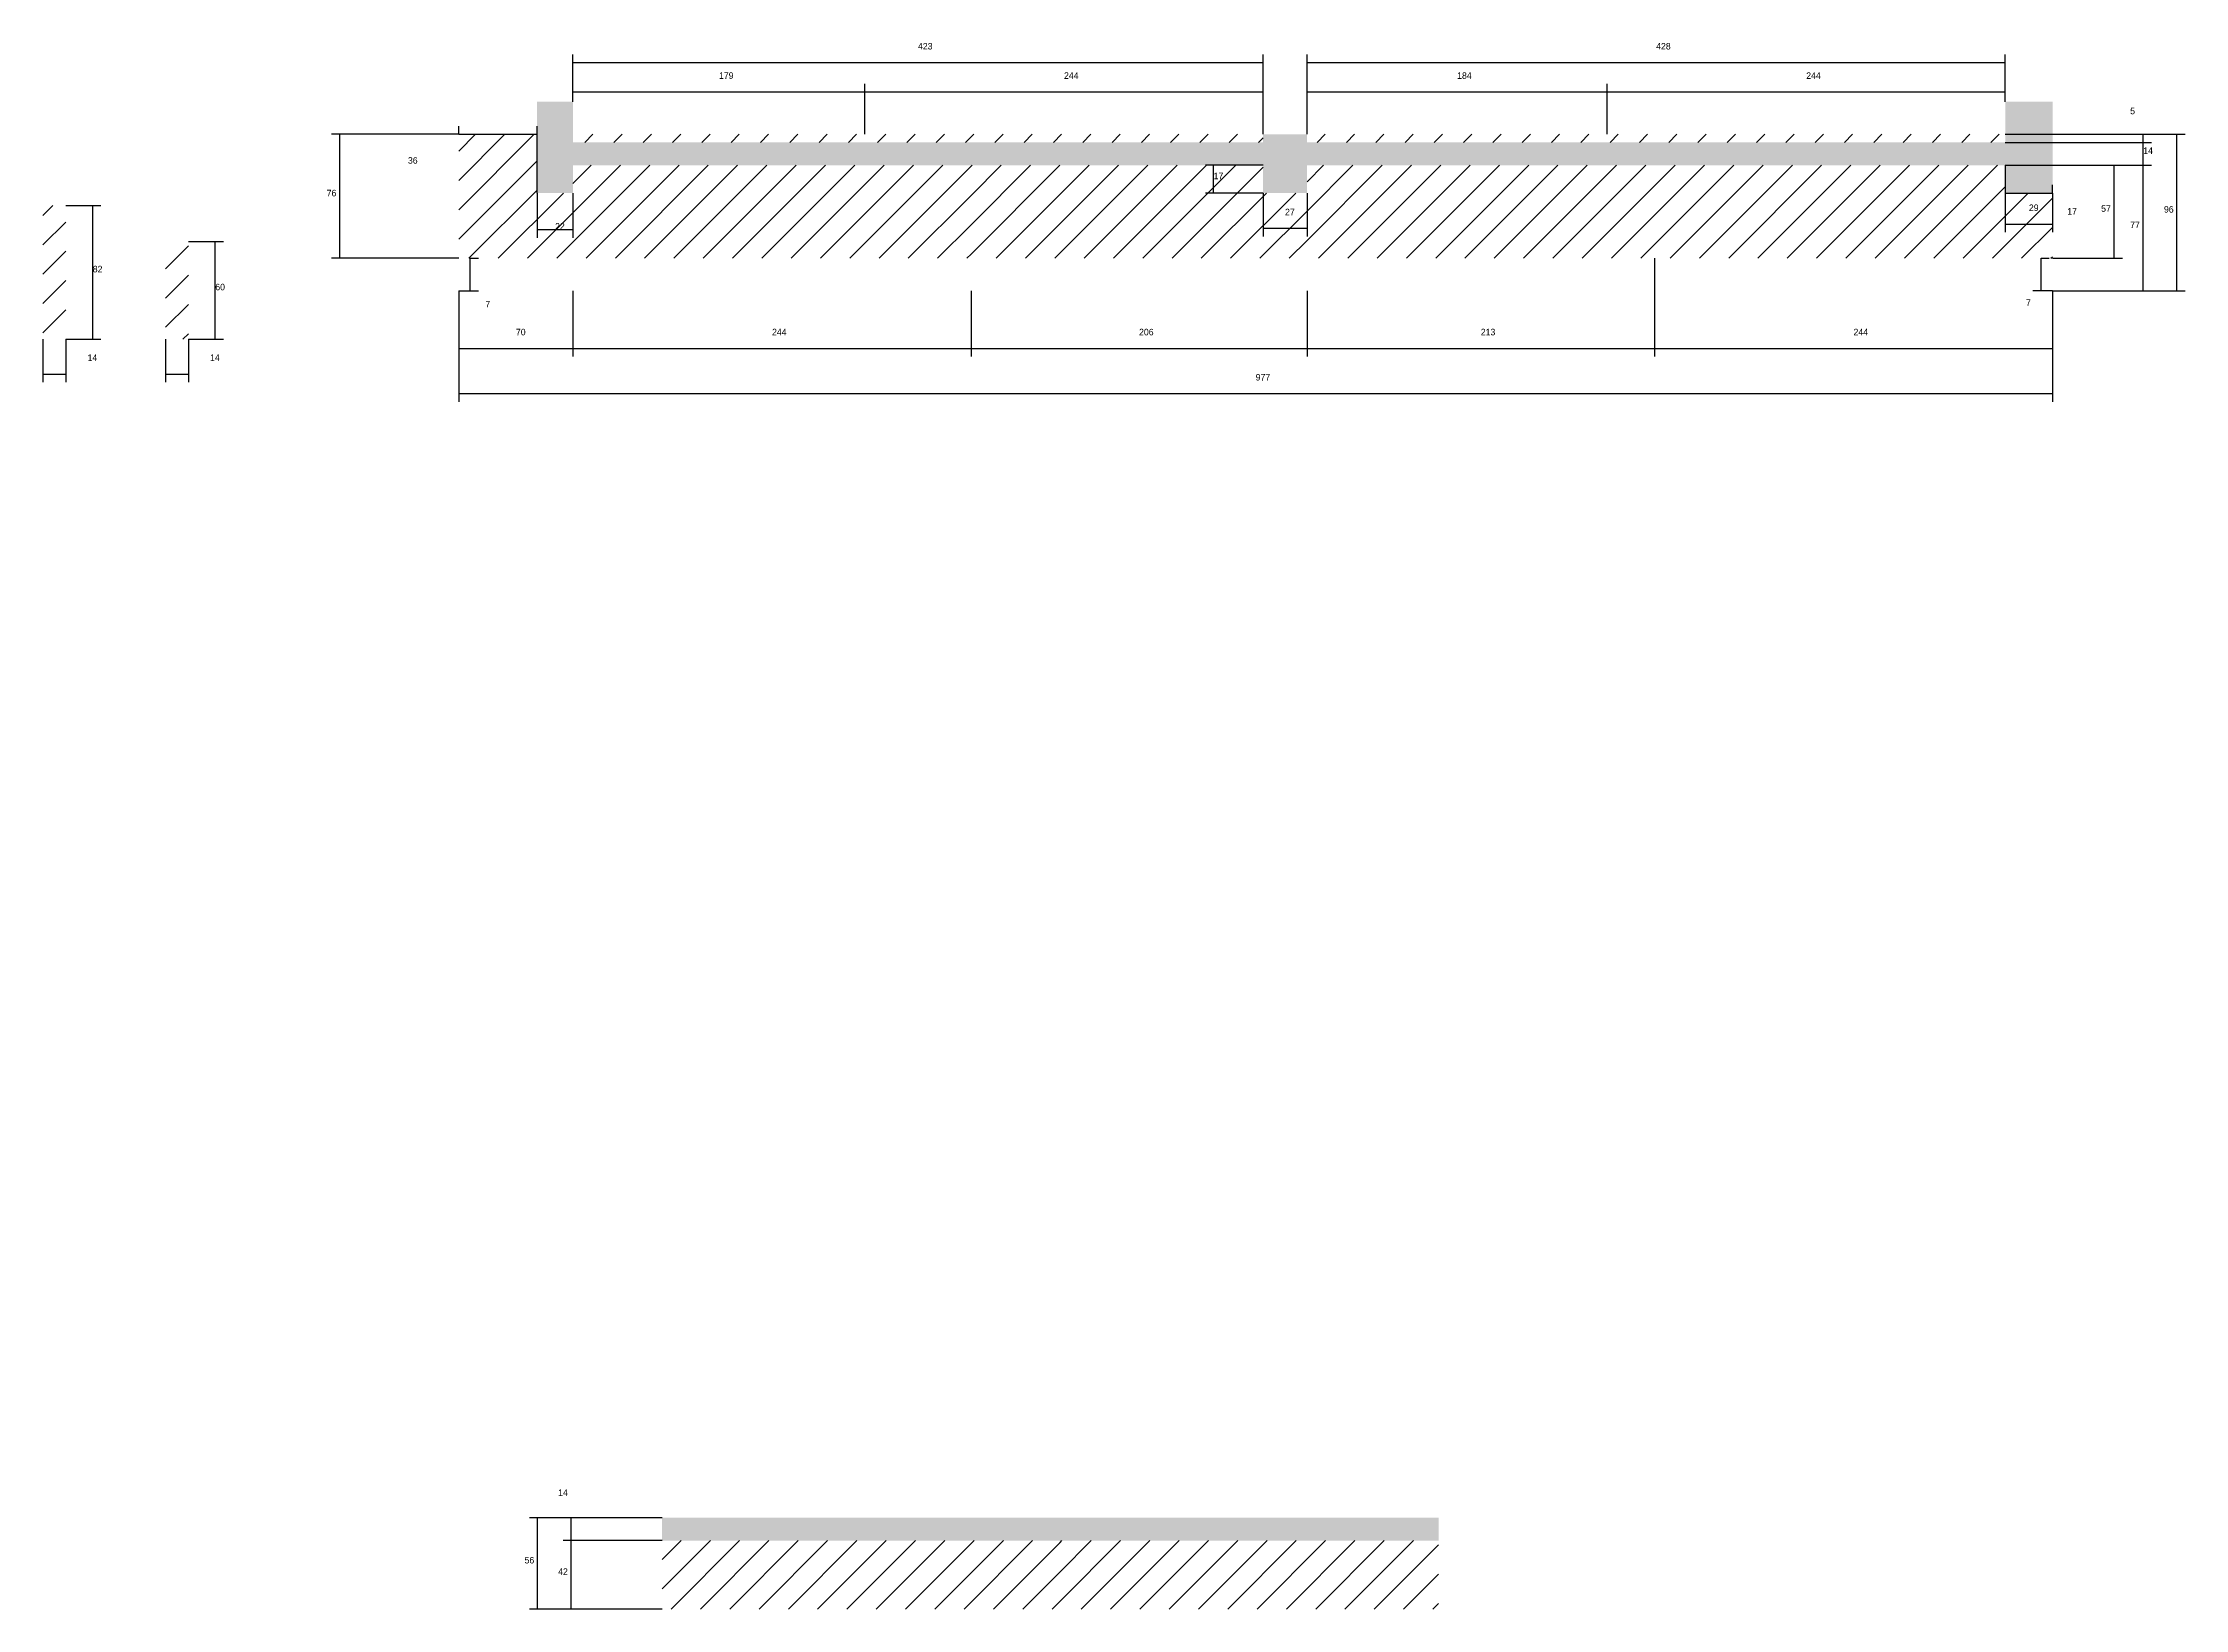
# Model space of a CAD drawing. Header units: metres. Extents: x 3629 to 6273, y -3312 to -2117.
# Drawn here: x 4959 to 6273, y -3312 to -2352 of the extents above; entities that cross this region are included whole.
import ezdxf

# ---------------------------------------------------------------- set-up
doc = ezdxf.new("R2010")
doc.units = ezdxf.units.M
doc.layers.add('COTA', color=2, linetype='Continuous')
doc.layers.add('Hachura', color=8, linetype='Continuous')

msp = doc.modelspace()

# ---------------------------------------------------------------- texts
at = {"layer": 'COTA'}
for s, p in [('423', (5495.9, -2356.5)), ('428', (5948.4, -2356.5)), ('179', (5373.9, -2374.5)), ('244', (5585.4, -2374.5)), ('184', (5826.4, -2374.5)), ('244', (6040.4, -2374.5)), ('5', (6239, -2396.2)), ('36', (5183.2, -2426.5)), ('14', (6247, -2420.5)), ('76', (5133.4, -2446.5)), ('17', (5677.1, -2436)), ('27', (5720.9, -2458.1)), ('29', (6176.9, -2455.5)), ('17', (6200.4, -2457.7)), ('57', (6221.2, -2456)), ('96', (6259.7, -2456.5)), ('22', (5273.4, -2466.9)), ('77', (6239, -2466)), ('82', (4990, -2493.1)), ('60', (5065.1, -2504.1)), ('7', (5230.7, -2514.6)), ('7', (6175.1, -2513.7)), ('70', (5249.4, -2531.7)), ('244', (5406.4, -2531.7)), ('206', (5631.4, -2531.7)), ('213', (5840.9, -2531.7)), ('244', (6069.4, -2531.7)), ('14', (4986.8, -2547.4)), ('14', (5061.9, -2547.4)), ('977', (5702.9, -2559.4)), ('14', (5275.3, -3243)), ('56', (5254.7, -3284.4)), ('42', (5275.3, -3291.4))]:
    msp.add_text(s, height=4, dxfattribs=at).set_placement(p)

# ---------------------------------------------------------------- hatches: boundary and pattern name
at = {"layer": 'COTA'}
h = msp.add_hatch(dxfattribs=at)
h.set_pattern_fill('AR-CONC', scale=0.03)
h.paths.add_polyline_path([(5707.4, -2444.5), (5734.4, -2444.5), (5734.4, -2427.5), (6162.4, -2427.5), (6162.4, -2444.5), (6191.4, -2444.5), (6191.4, -2388.5), (6162.4, -2388.5), (6162.4, -2408.5), (6162.4, -2413.5), (5734.4, -2413.5), (5734.4, -2408.5), (5707.4, -2408.5), (5707.4, -2413.5), (5284.4, -2413.5), (5284.4, -2408.5), (5284.4, -2388.5), (5262.4, -2388.5), (5262.4, -2408.5), (5262.4, -2444.5), (5284.4, -2444.5), (5284.4, -2427.5), (5707.4, -2427.5)])
h = msp.add_hatch(dxfattribs=at)
h.set_pattern_fill('AR-CONC', scale=0.03)
h.paths.add_polyline_path([(5339, -3256.4), (5339, -3270.4), (5815, -3270.4), (5815, -3256.4)])
at = {"layer": 'Hachura'}
h = msp.add_hatch(dxfattribs=at)
h.set_pattern_fill('ANSI31', scale=4)
h.paths.add_polyline_path([(5214.4, -2408.5), (5214.4, -2484.5), (5284.4, -2484.5), (5284.4, -2444.5), (5262.4, -2444.5), (5262.4, -2408.5)])
h = msp.add_hatch(dxfattribs=at)
h.set_pattern_fill('ANSI31', scale=4)
h.paths.add_polyline_path([(5284.4, -2408.5), (5284.4, -2413.5), (5463.4, -2413.5), (5463.4, -2408.5)])
h = msp.add_hatch(dxfattribs=at)
h.set_pattern_fill('ANSI31', scale=4)
h.paths.add_polyline_path([(5463.4, -2408.5), (5463.4, -2413.5), (5707.4, -2413.5), (5707.4, -2408.5)])
h = msp.add_hatch(dxfattribs=at)
h.set_pattern_fill('ANSI31', scale=4)
h.paths.add_polyline_path([(5734.4, -2408.5), (5734.4, -2413.5), (5918.4, -2413.5), (5918.4, -2408.5)])
h = msp.add_hatch(dxfattribs=at)
h.set_pattern_fill('ANSI31', scale=4)
h.paths.add_polyline_path([(5918.4, -2408.5), (5918.4, -2413.5), (6162.4, -2413.5), (6162.4, -2408.5)])
h = msp.add_hatch(dxfattribs=at)
h.set_pattern_fill('ANSI31', scale=4)
h.paths.add_polyline_path([(5528.4, -2484.5), (5528.4, -2427.5), (5284.4, -2427.5), (5284.4, -2444.5), (5284.4, -2484.5)])
h = msp.add_hatch(dxfattribs=at)
h.set_pattern_fill('ANSI31', scale=4)
h.paths.add_polyline_path([(5734.4, -2484.5), (5734.4, -2444.5), (5707.4, -2444.5), (5707.4, -2427.5), (5528.4, -2427.5), (5528.4, -2484.5)])
h = msp.add_hatch(dxfattribs=at)
h.set_pattern_fill('ANSI31', scale=4)
h.paths.add_polyline_path([(5734.4, -2427.5), (5734.4, -2484.5), (5947.4, -2484.5), (5947.4, -2427.5)])
h = msp.add_hatch(dxfattribs=at)
h.set_pattern_fill('ANSI31', scale=4)
h.paths.add_polyline_path([(5947.4, -2427.5), (5947.4, -2484.5), (6191.4, -2484.5), (6191.4, -2444.5), (6162.4, -2444.5), (6162.4, -2427.5)])
h = msp.add_hatch(dxfattribs=at)
h.set_pattern_fill('ANSI31', scale=4)
h.paths.add_polyline_path([(4973.4, -2452.1), (4959.4, -2452.1), (4959.4, -2534.1), (4973.4, -2534.1)])
h = msp.add_hatch(dxfattribs=at)
h.set_pattern_fill('ANSI31', scale=4)
h.paths.add_polyline_path([(5048.6, -2474.1), (5034.6, -2474.1), (5034.6, -2534.1), (5048.6, -2534.1)])
h = msp.add_hatch(dxfattribs=at)
h.set_pattern_fill('ANSI31', scale=4)
h.paths.add_polyline_path([(5583, -3270.4), (5339, -3270.4), (5339, -3312.4), (5583, -3312.4)])
h = msp.add_hatch(dxfattribs=at)
h.set_pattern_fill('ANSI31', scale=4)
h.paths.add_polyline_path([(5815, -3270.4), (5583, -3270.4), (5583, -3312.4), (5815, -3312.4)])

# ---------------------------------------------------------------- linework, layer by layer
at = {"layer": 'COTA'}
for p, q in [((5284.4, -2388.5), (5284.4, -2359.5)), ((5707.4, -2408.5), (5707.4, -2359.5)), ((5734.4, -2408.5), (5734.4, -2359.5)), ((6162.4, -2388.5), (6162.4, -2359.5)), ((5284.4, -2364.5), (5707.4, -2364.5)), ((5734.4, -2364.5), (6162.4, -2364.5)), ((5284.4, -2388.5), (5284.4, -2377.5)), ((5284.4, -2382.5), (5463.4, -2382.5)), ((5463.4, -2408.5), (5463.4, -2377.5)), ((5463.4, -2408.5), (5463.4, -2377.5)), ((5463.4, -2382.5), (5707.4, -2382.5)), ((5707.4, -2408.5), (5707.4, -2377.5)), ((5734.4, -2408.5), (5734.4, -2377.5)), ((5734.4, -2382.5), (5918.4, -2382.5)), ((5918.4, -2408.5), (5918.4, -2377.5)), ((5918.4, -2408.5), (5918.4, -2377.5)), ((5918.4, -2382.5), (6162.4, -2382.5)), ((6162.4, -2388.5), (6162.4, -2377.5)), ((5214.4, -2408.5), (5136.4, -2408.5)), ((5141.4, -2484.5), (5141.4, -2408.5)), ((5214.4, -2408.5), (5214.4, -2403.5)), ((5214.4, -2408.5), (5262.4, -2408.5)), ((5262.4, -2444.5), (5262.4, -2403.5)), ((6162.4, -2408.5), (6272.7, -2408.5)), ((6162.4, -2408.5), (6252, -2408.5)), ((6162.4, -2413.5), (6252, -2413.5)), ((6191.4, -2413.5), (6252, -2413.5)), ((6247, -2413.5), (6247, -2408.5)), ((6247, -2427.5), (6247, -2413.5)), ((6267.7, -2504.5), (6267.7, -2408.5)), ((5707.4, -2427.5), (5672.1, -2427.5)), ((5677.1, -2444.5), (5677.1, -2427.5)), ((6162.4, -2427.5), (6162.4, -2449.5)), ((6162.4, -2427.5), (6234.2, -2427.5)), ((6191.4, -2427.5), (6252, -2427.5)), ((6191.4, -2427.5), (6252, -2427.5)), ((6229.2, -2484.5), (6229.2, -2427.5)), ((6247, -2504.5), (6247, -2427.5)), ((6191.4, -2444.5), (6191.4, -2439.5)), ((4973.4, -2452.1), (4995, -2452.1)), ((4990, -2534.1), (4990, -2452.1)), ((5262.4, -2444.5), (5262.4, -2471.9)), ((5284.4, -2444.5), (5284.4, -2471.9)), ((5707.4, -2444.5), (5672.1, -2444.5)), ((5707.4, -2444.5), (5707.4, -2471.1)), ((5734.4, -2444.5), (5734.4, -2471.1)), ((6162.4, -2444.5), (6162.4, -2468.5)), ((6162.4, -2444.5), (6191.4, -2444.5)), ((6191.4, -2444.5), (6191.4, -2468.5)), ((5262.4, -2466.9), (5284.4, -2466.9)), ((5707.4, -2466.1), (5734.4, -2466.1)), ((6162.4, -2463.5), (6191.4, -2463.5)), ((5048.6, -2474.1), (5070.1, -2474.1)), ((5065.1, -2534.1), (5065.1, -2474.1)), ((5214.4, -2484.5), (5136.4, -2484.5)), ((5221.4, -2504.5), (5221.4, -2484.5)), ((5221.4, -2484.5), (5226.4, -2484.5)), ((5947.4, -2484.5), (5947.4, -2544.7)), ((6184.4, -2504.5), (6184.4, -2484.5)), ((6184.4, -2484.5), (6189.4, -2484.5)), ((6191.4, -2484.5), (6234.2, -2484.5)), ((5214.4, -2504.5), (5214.4, -2544.7)), ((5214.4, -2504.5), (5214.4, -2572.4)), ((5214.4, -2504.5), (5226.4, -2504.5)), ((5284.4, -2504.5), (5284.4, -2544.7)), ((5284.4, -2504.5), (5284.4, -2544.7)), ((5528.4, -2504.5), (5528.4, -2544.7)), ((5528.4, -2504.5), (5528.4, -2544.7)), ((5734.4, -2504.5), (5734.4, -2544.7)), ((5734.4, -2504.5), (5734.4, -2544.7)), ((5947.4, -2504.5), (5947.4, -2544.7)), ((6191.4, -2504.5), (6179.4, -2504.5)), ((6191.4, -2504.5), (6191.4, -2544.7)), ((6191.4, -2504.5), (6272.7, -2504.5)), ((6191.4, -2504.5), (6252, -2504.5)), ((6191.4, -2504.5), (6191.4, -2572.4)), ((4959.4, -2534.1), (4959.4, -2560.4)), ((4973.4, -2534.1), (4995, -2534.1)), ((4973.4, -2534.1), (4973.4, -2560.4)), ((5034.6, -2534.1), (5034.6, -2560.4)), ((5048.6, -2534.1), (5070.1, -2534.1)), ((5048.6, -2534.1), (5048.6, -2560.4)), ((5214.4, -2539.7), (5284.4, -2539.7)), ((5284.4, -2539.7), (5528.4, -2539.7)), ((5528.4, -2539.7), (5734.4, -2539.7)), ((5734.4, -2539.7), (5947.4, -2539.7)), ((5947.4, -2539.7), (6191.4, -2539.7)), ((4959.4, -2555.4), (4973.4, -2555.4)), ((5034.6, -2555.4), (5048.6, -2555.4)), ((5214.4, -2567.4), (6191.4, -2567.4)), ((5339, -3256.4), (5257.7, -3256.4)), ((5262.7, -3312.4), (5262.7, -3256.4)), ((5339, -3256.4), (5278.3, -3256.4)), ((5283.3, -3270.4), (5283.3, -3256.4)), ((5339, -3270.4), (5278.3, -3270.4)), ((5339, -3270.4), (5278.3, -3270.4)), ((5283.3, -3312.4), (5283.3, -3270.4)), ((5339, -3312.4), (5257.7, -3312.4)), ((5339, -3312.4), (5278.3, -3312.4))]:
    msp.add_line(p, q, dxfattribs=at)

msp.set_redraw_order([(e.dxf.handle, doc.entitydb.next_handle()) for e in msp.query("TEXT MTEXT ATTDEF DIMENSION ARC_DIMENSION")])  # texts and dimensions are drawn at this point

doc.saveas('drawing.dxf')
